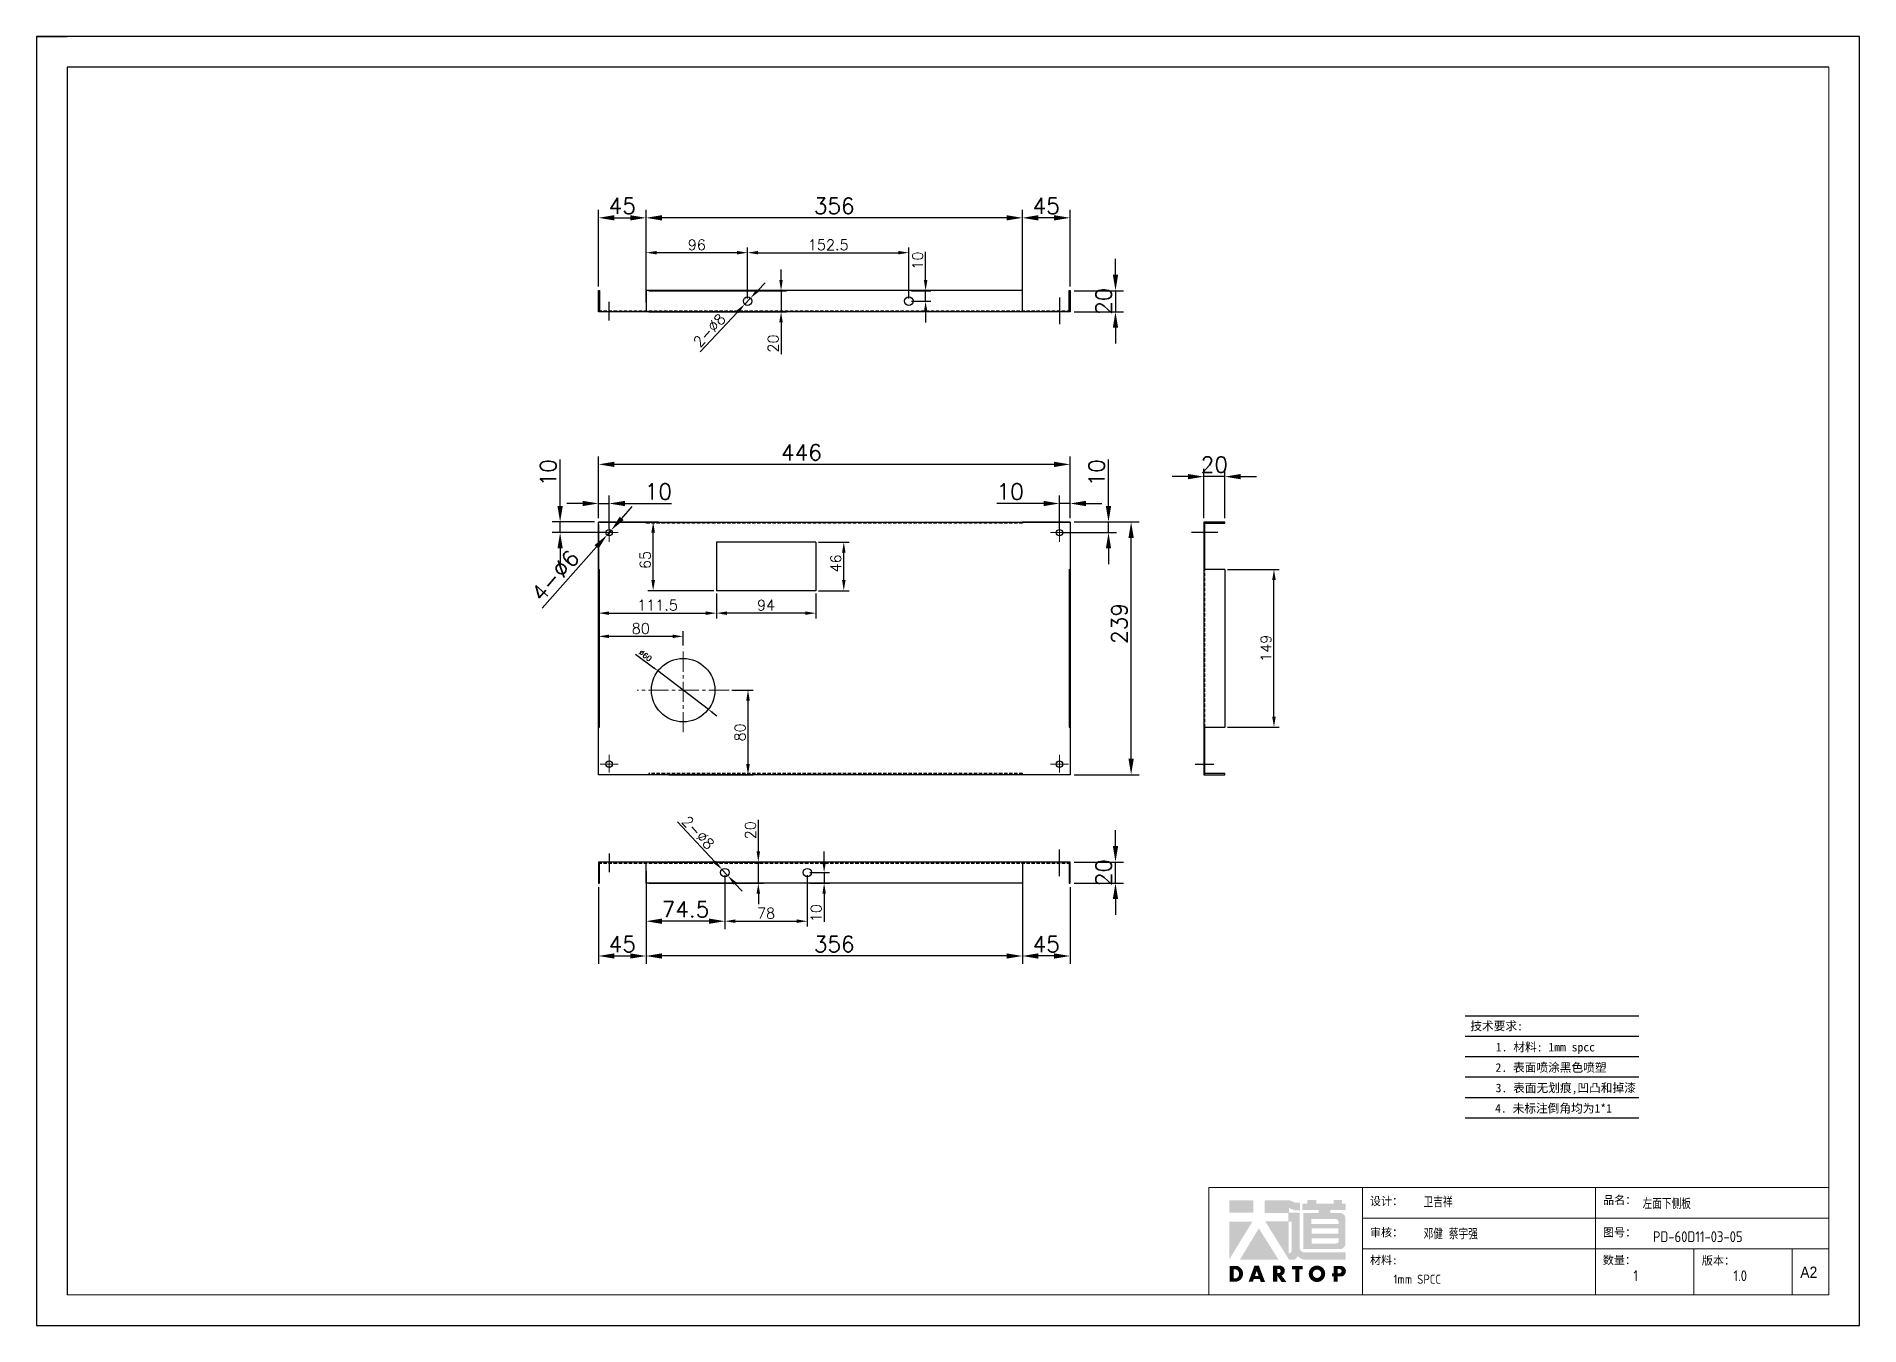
# Model space of a CAD drawing. Header units: millimetres. Extents: x -30327 to 34858, y 4015 to 75103.
# Drawn here: x 2181 to 3905, y 45675 to 46895 of the extents above; entities that cross this region are included whole.
import ezdxf
from ezdxf.enums import TextEntityAlignment as Align

# ---------------------------------------------------------------- set-up
doc = ezdxf.new("R2010")
doc.units = ezdxf.units.MM
doc.linetypes.add('CENTER2', pattern=[28.575, 19.05, -3.175, 3.175, -3.175])
doc.linetypes.add('HIDDEN2', pattern=[4.7625, 3.175, -1.5875])
for name, color, linetype, lineweight in [('A-TITLEBLOCK', 7, 'Continuous', 18), ('cen', 1, 'CENTER2', 9), ('dim', 2, 'Continuous', 9)]:
    doc.layers.add(name, color=color, linetype=linetype, lineweight=lineweight)
doc.layers.add('hidden', color=3, linetype='HIDDEN2')
doc.layers.add('print', color=30, linetype='Continuous')
doc.styles.add('GB', font='GBENOR.SHX', dxfattribs={"bigfont": 'gbcbig.shx'})
doc.styles.add('HZ', font='')
doc.styles.add('SLDTEXTSTYLE0', font='simfang.ttf', dxfattribs={"bigfont": 'bigfont'})
doc.styles.add('SLDTEXTSTYLE1', font='Gothic.ttf', dxfattribs={"width": 0.913})
doc.styles.get("Standard").update_dxf_attribs({"font": 'txt', "bigfont": 'gbcbig.shx'})
doc.styles.get('HZ').set_extended_font_data('SimSun')
doc.dimstyles.new('1-4', dxfattribs={"dimscale": 4, "dimtxt": 2.5, "dimasz": 2.5, "dimexe": 1.25, "dimexo": 0.625, "dimtad": 1, "dimdsep": 46, "dimtxsty": 'Standard', "dimcen": 2.5, "dimadec": 0, "dimazin": 0, "dimtfac": 1, "dimtmove": 0, "dimatfit": 3, "dimfxl": 0, "dimarcsym": 0})
doc.dimstyles.new('1-6', dxfattribs={"dimscale": 6, "dimtxt": 2.5, "dimasz": 2.5, "dimexe": 1.25, "dimexo": 0.625, "dimtad": 1, "dimdsep": 46, "dimtxsty": 'Standard', "dimcen": 2.5, "dimadec": 0, "dimazin": 0, "dimtfac": 1, "dimtmove": 0, "dimatfit": 3, "dimfxl": 0, "dimarcsym": 0})
doc.dimstyles.new('small', dxfattribs={"dimtxt": 5, "dimasz": 5, "dimexe": 1.25, "dimexo": 1, "dimgap": 2, "dimtad": 1, "dimtxsty": 'Standard', "dimcen": 2.5, "dimadec": 0, "dimazin": 0, "dimtfac": 1, "dimtmove": 0, "dimatfit": 3, "dimfxl": 0, "dimarcsym": 0})

msp = doc.modelspace()

# ---------------------------------------------------------------- texts
at = {"style": 'HZ'}
for s, height, p in [('技术要求:', 8.10962, (3562.1173, 45958.5921)), ('1. 材料: 1mm spcc ', 8.109624, (3611.0168, 45938.6164)), ('    2. 表面喷涂黑色喷塑  ', 8.109624, (3608.0437, 45919.3078)), ('3. 表面无划痕,凹凸和掉漆', 8.109624, (3627.5146, 45899.9992)), ('4. 未标注倒角均为1*1', 8.109624, (3615.9348, 45880.6905))]:
    msp.add_text(s, height=height, dxfattribs=at).set_placement(p, align=Align.MIDDLE_CENTER)

# ---------------------------------------------------------------- blocks, each defined once
blk = doc.blocks.new('*D1374')
at = {"layer": 'Defpoints', "color": 0}
for p in [(2712.6, 46435.3), (2824.1, 46370.3), (2824.1, 46349.1)]:
    blk.add_point(p, dxfattribs=at)
at = {"layer": 'dim', "color": 0, "lineweight": -2}
for p, q in [((2712.6, 46432.8), (2712.6, 46344.1)), ((2824.1, 46367.8), (2824.1, 46344.1)), ((2722.6, 46349.1), (2814.1, 46349.1))]:
    blk.add_line(p, q, dxfattribs=at)
at = {"layer": 'dim', "color": 0}
for points in [[(2722.6, 46350.7), (2722.6, 46347.4), (2712.6, 46349.1)], [(2814.1, 46350.7), (2814.1, 46347.4), (2824.1, 46349.1)]]:
    blk.add_solid(points, dxfattribs=at)
at = {"layer": 'dim', "color": 0, "lineweight": 9, "insert": (2768.4, 46356.6), "char_height": 10, "attachment_point": 5}
blk.add_mtext('111.5', dxfattribs=at)
blk = doc.blocks.new('*D1375')
at = {"layer": 'Defpoints', "color": 0}
for p in [(2918.1, 46416.3), (2944.6, 46416.3), (2918.1, 46370.3)]:
    blk.add_point(p, dxfattribs=at)
at = {"layer": 'dim', "color": 0, "lineweight": -2}
for p, q in [((2920.6, 46416.3), (2949.6, 46416.3)), ((2944.6, 46380.3), (2944.6, 46406.3)), ((2920.6, 46370.3), (2949.6, 46370.3))]:
    blk.add_line(p, q, dxfattribs=at)
at = {"layer": 'dim', "color": 0}
for points in [[(2943, 46406.3), (2946.3, 46406.3), (2944.6, 46416.3)], [(2943, 46380.3), (2946.3, 46380.3), (2944.6, 46370.3)]]:
    blk.add_solid(points, dxfattribs=at)
at = {"layer": 'dim', "color": 0, "lineweight": 9, "insert": (2937.1, 46396.1), "char_height": 10, "attachment_point": 5, "rotation": 90}
blk.add_mtext('46', dxfattribs=at)
blk = doc.blocks.new('*D1376')
at = {"layer": 'Defpoints', "color": 0}
for p in [(2824.1, 46370.3), (2918.1, 46370.3), (2824.1, 46349.1)]:
    blk.add_point(p, dxfattribs=at)
at = {"layer": 'dim', "color": 0, "lineweight": -2}
for p, q in [((2824.1, 46367.8), (2824.1, 46344.1)), ((2918.1, 46367.8), (2918.1, 46344.1)), ((2908.1, 46349.1), (2834.1, 46349.1))]:
    blk.add_line(p, q, dxfattribs=at)
at = {"layer": 'dim', "color": 0}
for points in [[(2834.1, 46350.7), (2834.1, 46347.4), (2824.1, 46349.1)], [(2908.1, 46350.7), (2908.1, 46347.4), (2918.1, 46349.1)]]:
    blk.add_solid(points, dxfattribs=at)
at = {"layer": 'dim', "color": 0, "lineweight": 9, "insert": (2871.1, 46356.6), "char_height": 10, "attachment_point": 5}
blk.add_mtext('94', dxfattribs=at)
blk = doc.blocks.new('*D1377')
at = {"layer": 'Defpoints', "color": 0}
for p in [(2710.1, 46435.3), (2764.3, 46435.3), (2824.1, 46370.3)]:
    blk.add_point(p, dxfattribs=at)
at = {"layer": 'dim', "color": 0, "lineweight": -2}
for p, q in [((2712.6, 46435.3), (2769.3, 46435.3)), ((2764.3, 46380.3), (2764.3, 46425.3)), ((2821.6, 46370.3), (2759.3, 46370.3))]:
    blk.add_line(p, q, dxfattribs=at)
at = {"layer": 'dim', "color": 0}
for points in [[(2762.6, 46425.3), (2766, 46425.3), (2764.3, 46435.3)], [(2762.6, 46380.3), (2766, 46380.3), (2764.3, 46370.3)]]:
    blk.add_solid(points, dxfattribs=at)
at = {"layer": 'dim', "color": 0, "lineweight": 9, "insert": (2756.8, 46399.3), "char_height": 10, "attachment_point": 5, "rotation": 90}
blk.add_mtext('65', dxfattribs=at)
blk = doc.blocks.new('*D1378')
at = {"layer": 'Defpoints', "color": 0}
for p in [(2768.8, 46294.4), (2816.5, 46258.1)]:
    blk.add_point(p, dxfattribs=at)
at = {"layer": 'dim', "color": 0, "lineweight": -2}
for p, q in [((2747.7, 46310.4), (2764.8, 46297.4)), ((2816.5, 46258.1), (2768.8, 46294.4)), ((2820.5, 46255.1), (2824.5, 46252.1))]:
    blk.add_line(p, q, dxfattribs=at)
at = {"layer": 'dim', "color": 0}
for points in [[(2765.3, 46298.1), (2764.3, 46296.8), (2768.8, 46294.4)], [(2821, 46255.7), (2820, 46254.4), (2816.5, 46258.1)]]:
    blk.add_solid(points, dxfattribs=at)
at = {"layer": 'dim', "color": 0, "lineweight": 9, "insert": (2756.9, 46309), "char_height": 5, "attachment_point": 5, "rotation": 322.7713}
blk.add_mtext('∅60', dxfattribs=at)
blk = doc.blocks.new('*D1379')
at = {"layer": 'Defpoints', "color": 0}
for p in [(2712.6, 46327.1), (2792.6, 46316), (2712.6, 46196.3)]:
    blk.add_point(p, dxfattribs=at)
at = {"layer": 'dim', "color": 0, "lineweight": -2}
for p, q in [((2712.6, 46198.8), (2712.6, 46332.1)), ((2782.6, 46327.1), (2722.6, 46327.1)), ((2792.6, 46318.5), (2792.6, 46332.1))]:
    blk.add_line(p, q, dxfattribs=at)
at = {"layer": 'dim', "color": 0}
for points in [[(2722.6, 46328.8), (2722.6, 46325.5), (2712.6, 46327.1)], [(2782.6, 46328.8), (2782.6, 46325.5), (2792.6, 46327.1)]]:
    blk.add_solid(points, dxfattribs=at)
at = {"layer": 'dim', "color": 0, "lineweight": 9, "insert": (2752.6, 46334.6), "char_height": 10, "attachment_point": 5}
blk.add_mtext('80', dxfattribs=at)
blk = doc.blocks.new('*D1380')
at = {"layer": 'Defpoints', "color": 0}
for p in [(2836.1, 46276.3), (2776.7, 46196.3), (2854, 46196.3)]:
    blk.add_point(p, dxfattribs=at)
at = {"layer": 'dim', "color": 0, "lineweight": -2}
for p, q in [((2838.6, 46276.3), (2859, 46276.3)), ((2854, 46266.3), (2854, 46206.3)), ((2779.2, 46196.3), (2859, 46196.3))]:
    blk.add_line(p, q, dxfattribs=at)
at = {"layer": 'dim', "color": 0}
for points in [[(2852.3, 46266.3), (2855.7, 46266.3), (2854, 46276.3)], [(2852.3, 46206.3), (2855.7, 46206.3), (2854, 46196.3)]]:
    blk.add_solid(points, dxfattribs=at)
at = {"layer": 'dim', "color": 0, "lineweight": 9, "insert": (2846.5, 46236.3), "char_height": 10, "attachment_point": 5, "rotation": 90}
blk.add_mtext('80', dxfattribs=at)
blk = doc.blocks.new('*D1381')
at = {"layer": 'Defpoints', "color": 0}
for p in [(2720.7, 46423), (2724.6, 46427.5)]:
    blk.add_point(p, dxfattribs=at)
at = {"layer": 'dim', "color": 0, "lineweight": -2}
for p, q in [((2734.6, 46438.7), (2744.5, 46450)), ((2724.6, 46427.5), (2720.7, 46423)), ((2659.4, 46353.7), (2710.7, 46411.8))]:
    blk.add_line(p, q, dxfattribs=at)
at = {"layer": 'dim', "color": 0}
for points in [[(2732.7, 46440.4), (2736.4, 46437.1), (2724.6, 46427.5)], [(2708.8, 46413.4), (2712.6, 46410.1), (2720.7, 46423)]]:
    blk.add_solid(points, dxfattribs=at)
at = {"layer": 'dim', "color": 0, "lineweight": 9, "insert": (2671.7, 46384.6), "char_height": 15, "attachment_point": 5, "rotation": 48.5235}
blk.add_mtext('4-%%C6', dxfattribs=at)
blk = doc.blocks.new('*D1382')
at = {"layer": 'Defpoints', "color": 0}
for p in [(3158.6, 46435.3), (3216.4, 46435.3), (3158.6, 46196.3)]:
    blk.add_point(p, dxfattribs=at)
at = {"layer": 'dim', "color": 0, "lineweight": -2}
for p, q in [((3162.4, 46435.3), (3223.9, 46435.3)), ((3216.4, 46211.3), (3216.4, 46420.3)), ((3162.4, 46196.3), (3223.9, 46196.3))]:
    blk.add_line(p, q, dxfattribs=at)
at = {"layer": 'dim', "color": 0}
for points in [[(3213.9, 46420.3), (3218.9, 46420.3), (3216.4, 46435.3)], [(3213.9, 46211.3), (3218.9, 46211.3), (3216.4, 46196.3)]]:
    blk.add_solid(points, dxfattribs=at)
at = {"layer": 'dim', "color": 0, "lineweight": 9, "insert": (3205.2, 46339.3), "char_height": 15, "attachment_point": 5, "rotation": 90}
blk.add_mtext('239', dxfattribs=at)
blk = doc.blocks.new('*D1383')
at = {"layer": 'Defpoints', "color": 0}
for p in [(2712.6, 46489.8), (2712.6, 46435.3), (3158.6, 46435.3)]:
    blk.add_point(p, dxfattribs=at)
at = {"layer": 'dim', "color": 0, "lineweight": -2}
for p, q in [((2712.6, 46439), (2712.6, 46497.3)), ((3158.6, 46439), (3158.6, 46497.3)), ((3143.6, 46489.8), (2727.6, 46489.8))]:
    blk.add_line(p, q, dxfattribs=at)
at = {"layer": 'dim', "color": 0}
for points in [[(2727.6, 46492.3), (2727.6, 46487.3), (2712.6, 46489.8)], [(3143.6, 46492.3), (3143.6, 46487.3), (3158.6, 46489.8)]]:
    blk.add_solid(points, dxfattribs=at)
at = {"layer": 'dim', "color": 0, "lineweight": 9, "insert": (2904.6, 46501.1), "char_height": 15, "attachment_point": 5}
blk.add_mtext('446', dxfattribs=at)
blk = doc.blocks.new('*D1384')
at = {"layer": 'Defpoints', "color": 0}
for p in [(2676.3, 46435.3), (2712.6, 46435.3), (2722.6, 46425.3)]:
    blk.add_point(p, dxfattribs=at)
at = {"layer": 'dim', "color": 0, "lineweight": -2}
for p, q in [((2676.3, 46450.3), (2676.3, 46494.4)), ((2708.9, 46435.3), (2668.8, 46435.3)), ((2718.9, 46425.3), (2668.8, 46425.3)), ((2676.3, 46425.3), (2676.3, 46435.3)), ((2676.3, 46410.3), (2676.3, 46395.3))]:
    blk.add_line(p, q, dxfattribs=at)
at = {"layer": 'dim', "color": 0}
for points in [[(2673.8, 46450.3), (2678.8, 46450.3), (2676.3, 46435.3)], [(2673.8, 46410.3), (2678.8, 46410.3), (2676.3, 46425.3)]]:
    blk.add_solid(points, dxfattribs=at)
at = {"layer": 'dim', "color": 0, "lineweight": 9, "insert": (2665, 46481.9), "char_height": 15, "attachment_point": 5, "rotation": 90}
blk.add_mtext('10', dxfattribs=at)
blk = doc.blocks.new('*D1385')
at = {"layer": 'Defpoints', "color": 0}
for p in [(2712.6, 46452.8), (2712.6, 46435.3), (2722.6, 46425.3)]:
    blk.add_point(p, dxfattribs=at)
at = {"layer": 'dim', "color": 0, "lineweight": -2}
for p, q in [((2712.6, 46439), (2712.6, 46460.3)), ((2722.6, 46429), (2722.6, 46460.3)), ((2697.6, 46452.8), (2682.6, 46452.8)), ((2712.6, 46452.8), (2722.6, 46452.8)), ((2737.6, 46452.8), (2781.8, 46452.8))]:
    blk.add_line(p, q, dxfattribs=at)
at = {"layer": 'dim', "color": 0}
for points in [[(2697.6, 46455.3), (2697.6, 46450.3), (2712.6, 46452.8)], [(2737.6, 46455.3), (2737.6, 46450.3), (2722.6, 46452.8)]]:
    blk.add_solid(points, dxfattribs=at)
at = {"layer": 'dim', "color": 0, "lineweight": 9, "insert": (2769.3, 46464.1), "char_height": 15, "attachment_point": 5}
blk.add_mtext('10', dxfattribs=at)
blk = doc.blocks.new('*D1386')
at = {"layer": 'Defpoints', "color": 0}
for p in [(3148.6, 46425.3), (3158.6, 46435.3), (3195, 46435.3)]:
    blk.add_point(p, dxfattribs=at)
at = {"layer": 'dim', "color": 0, "lineweight": -2}
for p, q in [((3195, 46450.3), (3195, 46494.4)), ((3152.4, 46425.3), (3202.5, 46425.3)), ((3162.4, 46435.3), (3202.5, 46435.3)), ((3195, 46425.3), (3195, 46435.3)), ((3195, 46410.3), (3195, 46395.3))]:
    blk.add_line(p, q, dxfattribs=at)
at = {"layer": 'dim', "color": 0}
for points in [[(3192.5, 46450.3), (3197.5, 46450.3), (3195, 46435.3)], [(3192.5, 46410.3), (3197.5, 46410.3), (3195, 46425.3)]]:
    blk.add_solid(points, dxfattribs=at)
at = {"layer": 'dim', "color": 0, "lineweight": 9, "insert": (3183.8, 46481.9), "char_height": 15, "attachment_point": 5, "rotation": 90}
blk.add_mtext('10', dxfattribs=at)
blk = doc.blocks.new('*D1387')
at = {"layer": 'Defpoints', "color": 0}
for p in [(3158.6, 46452.8), (3148.6, 46425.3), (3158.6, 46435.3)]:
    blk.add_point(p, dxfattribs=at)
at = {"layer": 'dim', "color": 0, "lineweight": -2}
for p, q in [((3148.6, 46429), (3148.6, 46460.3)), ((3158.6, 46439), (3158.6, 46460.3)), ((3133.6, 46452.8), (3089.5, 46452.8)), ((3158.6, 46452.8), (3148.6, 46452.8)), ((3173.6, 46452.8), (3188.6, 46452.8))]:
    blk.add_line(p, q, dxfattribs=at)
at = {"layer": 'dim', "color": 0}
for points in [[(3133.6, 46455.3), (3133.6, 46450.3), (3148.6, 46452.8)], [(3173.6, 46455.3), (3173.6, 46450.3), (3158.6, 46452.8)]]:
    blk.add_solid(points, dxfattribs=at)
at = {"layer": 'dim', "color": 0, "lineweight": 9, "insert": (3102, 46464.1), "char_height": 15, "attachment_point": 5}
blk.add_mtext('10', dxfattribs=at)
blk = doc.blocks.new('*D1395')
at = {"layer": 'Defpoints', "color": 0}
for p in [(3158.6, 46113.7), (3201.6, 46113.7), (3158.6, 46093.7)]:
    blk.add_point(p, dxfattribs=at)
at = {"layer": 'dim', "color": 0, "lineweight": -2}
for p, q in [((3201.6, 46128.7), (3201.6, 46143.7)), ((3162.4, 46113.7), (3209.1, 46113.7)), ((3201.6, 46093.7), (3201.6, 46113.7)), ((3162.4, 46093.7), (3209.1, 46093.7)), ((3201.6, 46078.7), (3201.6, 46063.7))]:
    blk.add_line(p, q, dxfattribs=at)
at = {"layer": 'dim', "color": 0}
for points in [[(3199.1, 46128.7), (3204.1, 46128.7), (3201.6, 46113.7)], [(3199.1, 46078.7), (3204.1, 46078.7), (3201.6, 46093.7)]]:
    blk.add_solid(points, dxfattribs=at)
at = {"layer": 'dim', "color": 0, "lineweight": 9, "insert": (3190.4, 46103.7), "char_height": 15, "attachment_point": 5, "rotation": 90}
blk.add_mtext('20', dxfattribs=at)
blk = doc.blocks.new('*D1388')
at = {"layer": 'Defpoints', "color": 0}
for p in [(3113.6, 46108.7), (3158.6, 46093.7), (3113.6, 46024.8)]:
    blk.add_point(p, dxfattribs=at)
at = {"layer": 'dim', "color": 0, "lineweight": -2}
for p, q in [((3113.6, 46104.9), (3113.6, 46017.3)), ((3158.6, 46089.9), (3158.6, 46017.3)), ((3143.6, 46024.8), (3128.6, 46024.8))]:
    blk.add_line(p, q, dxfattribs=at)
at = {"layer": 'dim', "color": 0}
for points in [[(3128.6, 46027.3), (3128.6, 46022.3), (3113.6, 46024.8)], [(3143.6, 46027.3), (3143.6, 46022.3), (3158.6, 46024.8)]]:
    blk.add_solid(points, dxfattribs=at)
at = {"layer": 'dim', "color": 0, "lineweight": 9, "insert": (3136.1, 46036), "char_height": 15, "attachment_point": 5}
blk.add_mtext('45', dxfattribs=at)
blk = doc.blocks.new('*D1396')
at = {"layer": 'Defpoints', "color": 0}
for p in [(2757.6, 46108.7), (3113.6, 46108.7), (2757.6, 46024.8)]:
    blk.add_point(p, dxfattribs=at)
at = {"layer": 'dim', "color": 0, "lineweight": -2}
for p, q in [((2757.6, 46104.9), (2757.6, 46017.3)), ((3113.6, 46104.9), (3113.6, 46017.3)), ((3098.6, 46024.8), (2772.6, 46024.8))]:
    blk.add_line(p, q, dxfattribs=at)
at = {"layer": 'dim', "color": 0}
for points in [[(2772.6, 46027.3), (2772.6, 46022.3), (2757.6, 46024.8)], [(3098.6, 46027.3), (3098.6, 46022.3), (3113.6, 46024.8)]]:
    blk.add_solid(points, dxfattribs=at)
at = {"layer": 'dim', "color": 0, "lineweight": 9, "insert": (2935.6, 46036), "char_height": 15, "attachment_point": 5}
blk.add_mtext('356', dxfattribs=at)
blk = doc.blocks.new('*D1397')
at = {"layer": 'Defpoints', "color": 0}
for p in [(2712.6, 46093.7), (2757.6, 46108.7), (2757.6, 46024.8)]:
    blk.add_point(p, dxfattribs=at)
at = {"layer": 'dim', "color": 0, "lineweight": -2}
for p, q in [((2757.6, 46104.9), (2757.6, 46017.3)), ((2712.6, 46089.9), (2712.6, 46017.3)), ((2727.6, 46024.8), (2742.6, 46024.8))]:
    blk.add_line(p, q, dxfattribs=at)
at = {"layer": 'dim', "color": 0}
for points in [[(2727.6, 46027.3), (2727.6, 46022.3), (2712.6, 46024.8)], [(2742.6, 46027.3), (2742.6, 46022.3), (2757.6, 46024.8)]]:
    blk.add_solid(points, dxfattribs=at)
at = {"layer": 'dim', "color": 0, "lineweight": 9, "insert": (2735.1, 46036), "char_height": 15, "attachment_point": 5}
blk.add_mtext('45', dxfattribs=at)
blk = doc.blocks.new('*D1398')
at = {"layer": 'Defpoints', "color": 0}
for p in [(3285.1, 46478.2), (3285.1, 46435.3), (3305.1, 46435.3)]:
    blk.add_point(p, dxfattribs=at)
at = {"layer": 'dim', "color": 0, "lineweight": -2}
for p, q in [((3270.1, 46478.2), (3255.1, 46478.2)), ((3285.1, 46439), (3285.1, 46485.7)), ((3305.1, 46478.2), (3285.1, 46478.2)), ((3305.1, 46439), (3305.1, 46485.7)), ((3320.1, 46478.2), (3335.1, 46478.2))]:
    blk.add_line(p, q, dxfattribs=at)
at = {"layer": 'dim', "color": 0}
for points in [[(3270.1, 46480.7), (3270.1, 46475.7), (3285.1, 46478.2)], [(3320.1, 46480.7), (3320.1, 46475.7), (3305.1, 46478.2)]]:
    blk.add_solid(points, dxfattribs=at)
at = {"layer": 'dim', "color": 0, "lineweight": 9, "insert": (3295.1, 46489.5), "char_height": 15, "attachment_point": 5}
blk.add_mtext('20', dxfattribs=at)
blk = doc.blocks.new('*D1389')
at = {"layer": 'Defpoints', "color": 0}
for p in [(3305.1, 46390.3), (3351.5, 46390.3), (3305.1, 46241.3)]:
    blk.add_point(p, dxfattribs=at)
at = {"layer": 'dim', "color": 0, "lineweight": -2}
for p, q in [((3307.6, 46390.3), (3356.5, 46390.3)), ((3351.5, 46251.3), (3351.5, 46380.3)), ((3307.6, 46241.3), (3356.5, 46241.3))]:
    blk.add_line(p, q, dxfattribs=at)
at = {"layer": 'dim', "color": 0}
for points in [[(3349.8, 46380.3), (3353.2, 46380.3), (3351.5, 46390.3)], [(3349.8, 46251.3), (3353.2, 46251.3), (3351.5, 46241.3)]]:
    blk.add_solid(points, dxfattribs=at)
at = {"layer": 'dim', "color": 0, "insert": (3344, 46315.8), "char_height": 10, "attachment_point": 5, "rotation": 90}
blk.add_mtext('149', dxfattribs=at)
blk = doc.blocks.new('*D1390')
at = {"layer": 'Defpoints', "color": 0}
for p in [(2757.6, 46113.7), (2863.8, 46113.7), (2757.6, 46093.7)]:
    blk.add_point(p, dxfattribs=at)
at = {"layer": 'dim', "color": 0, "lineweight": -2}
for p, q in [((2863.8, 46123.7), (2863.8, 46153.7)), ((2760.1, 46113.7), (2868.8, 46113.7)), ((2863.8, 46093.7), (2863.8, 46113.7)), ((2760.1, 46093.7), (2868.8, 46093.7)), ((2863.8, 46083.7), (2863.8, 46073.7))]:
    blk.add_line(p, q, dxfattribs=at)
at = {"layer": 'dim', "color": 0}
for points in [[(2862.1, 46123.7), (2865.4, 46123.7), (2863.8, 46113.7)], [(2862.1, 46083.7), (2865.4, 46083.7), (2863.8, 46093.7)]]:
    blk.add_solid(points, dxfattribs=at)
at = {"layer": 'dim', "color": 0, "insert": (2856.3, 46143.7), "char_height": 10, "attachment_point": 5, "rotation": 90}
blk.add_mtext('20', dxfattribs=at)
blk = doc.blocks.new('*D1391')
at = {"layer": 'Defpoints', "color": 0}
for p in [(2832.1, 46103.7), (2910.1, 46103.7), (2910.1, 46057.7)]:
    blk.add_point(p, dxfattribs=at)
at = {"layer": 'dim', "color": 0, "lineweight": -2}
for p, q in [((2832.1, 46101.2), (2832.1, 46052.7)), ((2910.1, 46101.2), (2910.1, 46052.7)), ((2842.1, 46057.7), (2900.1, 46057.7))]:
    blk.add_line(p, q, dxfattribs=at)
at = {"layer": 'dim', "color": 0}
for points in [[(2842.1, 46059.4), (2842.1, 46056.1), (2832.1, 46057.7)], [(2900.1, 46059.4), (2900.1, 46056.1), (2910.1, 46057.7)]]:
    blk.add_solid(points, dxfattribs=at)
at = {"layer": 'dim', "color": 0, "insert": (2871.1, 46065.2), "char_height": 10, "attachment_point": 5}
blk.add_mtext('78', dxfattribs=at)
blk = doc.blocks.new('*D1392')
at = {"layer": 'Defpoints', "color": 0}
for p in [(2910.1, 46103.7), (2910.1, 46093.7), (2926, 46093.7)]:
    blk.add_point(p, dxfattribs=at)
at = {"layer": 'dim', "color": 0, "lineweight": -2}
for p, q in [((2926, 46113.7), (2926, 46123.7)), ((2912.6, 46103.7), (2931, 46103.7)), ((2912.6, 46093.7), (2931, 46093.7)), ((2926, 46103.7), (2926, 46093.7)), ((2926, 46083.7), (2926, 46057))]:
    blk.add_line(p, q, dxfattribs=at)
at = {"layer": 'dim', "color": 0}
for points in [[(2924.4, 46113.7), (2927.7, 46113.7), (2926, 46103.7)], [(2924.4, 46083.7), (2927.7, 46083.7), (2926, 46093.7)]]:
    blk.add_solid(points, dxfattribs=at)
at = {"layer": 'dim', "color": 0, "insert": (2918.5, 46065.3), "char_height": 10, "attachment_point": 5, "rotation": 90}
blk.add_mtext('10', dxfattribs=at)
blk = doc.blocks.new('*D1393')
at = {"layer": 'Defpoints', "color": 0}
for p in [(2829.4, 46106.6), (2834.9, 46100.7)]:
    blk.add_point(p, dxfattribs=at)
at = {"layer": 'dim', "color": 0, "lineweight": -2}
for p, q in [((2787.2, 46151.6), (2822.6, 46113.9)), ((2834.9, 46100.7), (2829.4, 46106.6)), ((2841.7, 46093.4), (2848.6, 46086.1))]:
    blk.add_line(p, q, dxfattribs=at)
at = {"layer": 'dim', "color": 0}
for points in [[(2823.8, 46115), (2821.3, 46112.7), (2829.4, 46106.6)], [(2842.9, 46094.6), (2840.5, 46092.3), (2834.9, 46100.7)]]:
    blk.add_solid(points, dxfattribs=at)
at = {"layer": 'dim', "color": 0, "insert": (2806.9, 46141.5), "char_height": 10, "attachment_point": 5, "rotation": 313.158}
blk.add_mtext('2-∅8', dxfattribs=at)
blk = doc.blocks.new('*D1394')
at = {"layer": 'Defpoints', "color": 0}
for p in [(2757.6, 46093.7), (2832.1, 46103.7), (2757.6, 46057.7)]:
    blk.add_point(p, dxfattribs=at)
at = {"layer": 'dim', "color": 0, "lineweight": -2}
for p, q in [((2832.1, 46099.9), (2832.1, 46050.2)), ((2757.6, 46089.9), (2757.6, 46050.2)), ((2817.1, 46057.7), (2772.6, 46057.7))]:
    blk.add_line(p, q, dxfattribs=at)
at = {"layer": 'dim', "color": 0}
for points in [[(2772.6, 46060.2), (2772.6, 46055.2), (2757.6, 46057.7)], [(2817.1, 46060.2), (2817.1, 46055.2), (2832.1, 46057.7)]]:
    blk.add_solid(points, dxfattribs=at)
at = {"layer": 'dim', "color": 0, "insert": (2794.9, 46069), "char_height": 15, "attachment_point": 5}
blk.add_mtext('74.5', dxfattribs=at)
blk = doc.blocks.new('Dartop Logo')
at = {"true_color": 0xc40018}
h = blk.add_hatch(color=12, dxfattribs=at)
h.set_gradient(color1=(196, 0, 24), color2=(196, 0, 24), tint=1)
h.paths.add_polyline_path([(30.39, -3.87), (33.08, -5.04), (35.99, -5.04), (35.99, -1.19), (33.59, -1.19), (30.46, 0.05), (17.94, 0.05), (17.94, -6.46), (30.12, -6.46), (30.12, -6.59), (30.12, -10.75), (18.31, -10.75), (30.46, -30.31), (32.87, -30.31, 0.279375), (34.63, -28.6), (34.63, -28.51), (34.84, -28.51, 0.143145), (38.15, -30.2), (59.27, -30.2), (59.27, -26.49), (38.06, -26.49, -0.414214), (35.75, -24.18), (35.75, -6.26), (30.39, -6.26)])
h.paths.add_polyline_path([(30.25, -10.84), (31.8, -10.84), (31.8, -26.02, -0.088936), (30.9, -26.94), (30.24, -26.94)], flags=16)
h = blk.add_hatch(color=12, dxfattribs=at)
h.set_gradient(color1=(196, 0, 24), color2=(196, 0, 24), tint=1)
h.paths.add_polyline_path([(59.24, -1.73), (57.36, -1.73), (57.36, 0.06), (53.06, 0.06), (53.06, -1.64), (44.29, -1.64), (44.29, 0.15), (39.7, 0.15), (39.7, -1.67), (37.16, -1.67), (37.16, -4.97), (45.54, -4.97), (45.54, -6.42), (37.73, -6.42), (37.73, -24.88), (56.26, -24.88, 0.414214), (59.15, -21.99), (59.15, -9.35, 0.414214), (56.26, -6.46), (51.36, -6.46), (51.36, -5.03), (59.24, -5.03)])
h.paths.add_polyline_path([(54.21, -9.59, -0.414214), (55.66, -11.04), (55.66, -12.1), (41.79, -12.1), (41.79, -9.59)], flags=16)
h.paths.add_polyline_path([(55.57, -14.33), (55.57, -17.01), (41.88, -17.01), (41.88, -14.33)], flags=16)
h.paths.add_polyline_path([(55.75, -19.43), (55.75, -20.57, -0.414214), (54.3, -22.02), (41.88, -22.02), (41.88, -19.43)], flags=16)
h = blk.add_hatch(color=12, dxfattribs=at)
h.set_gradient(color1=(196, 0, 24), color2=(196, 0, 24), tint=1)
h.paths.add_polyline_path([(12.18, 0), (0, 0), (0, -6.37), (12.18, -6.37)])
h = blk.add_hatch(color=12, dxfattribs=at)
h.set_gradient(color1=(196, 0, 24), color2=(196, 0, 24), tint=1)
h.paths.add_polyline_path([(11.79, -10.83), (0.03, -10.83), (0.03, -30.03)])
h = blk.add_hatch(color=12, dxfattribs=at)
h.set_gradient(color1=(196, 0, 24), color2=(196, 0, 24), tint=1)
h.paths.add_polyline_path([(15.05, -14.31), (5.44, -30.15), (25.01, -30.15)])
at = {"true_color": 0x646464}
h = blk.add_hatch(color=251, dxfattribs=at)
h.set_gradient(color1=(100, 100, 100), color2=(100, 100, 100), tint=1)
h.paths.add_polyline_path([(4.15, -33.43), (0.11, -33.43), (0.11, -41.5), (3.51, -41.5, 0.793016)])
h.paths.add_polyline_path([(3.57, -39.73), (2.16, -39.73), (2.16, -35.19), (3.42, -35.19, -0.671361)], flags=16)
h = blk.add_hatch(color=251, dxfattribs=at)
h.set_gradient(color1=(100, 100, 100), color2=(100, 100, 100), tint=1)
h.paths.add_polyline_path([(15.08, -33.36), (12.78, -33.36), (9.82, -41.51), (12, -41.51), (12.51, -40.06), (15.46, -40.06), (15.99, -41.52), (18.19, -41.52)])
h.paths.add_polyline_path([(14.9, -38.51), (13.07, -38.51), (13.97, -35.95)], flags=16)
h = blk.add_hatch(color=251, dxfattribs=at)
h.set_gradient(color1=(100, 100, 100), color2=(100, 100, 100), tint=1)
h.paths.add_polyline_path([(26.27, -33.36), (22.3, -33.36), (22.3, -41.51), (24.4, -41.51), (24.4, -38.28), (26.55, -41.54), (29.09, -41.54), (26.61, -38.3, 0.744055)])
h.paths.add_polyline_path([(24.38, -37.08), (24.38, -34.94), (25.32, -34.94, -0.796809), (25.3, -37.08)], flags=16)
h = blk.add_hatch(color=251, dxfattribs=at)
h.set_gradient(color1=(100, 100, 100), color2=(100, 100, 100), tint=1)
h.paths.add_polyline_path([(37.44, -33.4), (31.88, -33.4), (31.88, -35.16), (33.61, -35.16), (33.61, -41.52), (35.69, -41.52), (35.69, -35.16), (37.44, -35.16)])
h = blk.add_hatch(color=251, dxfattribs=at)
h.set_gradient(color1=(100, 100, 100), color2=(100, 100, 100), tint=1)
h.paths.add_polyline_path([(40.46, -37.41, 1), (48.83, -37.41, 1)])
h.paths.add_polyline_path([(46.8, -37.41, -1), (42.5, -37.41, -1)], flags=16)
h = blk.add_hatch(color=251, dxfattribs=at)
h.set_gradient(color1=(100, 100, 100), color2=(100, 100, 100), tint=1)
h.paths.add_polyline_path([(56.85, -33.38), (56.73, -33.38), (53.19, -33.38), (53.19, -37.19), (52.26, -37.19), (52.26, -38.73), (53.18, -38.73), (53.18, -41.5), (55.24, -41.5), (55.24, -38.72), (57.51, -38.72, 0.812304)])
h.paths.add_polyline_path([(55.21, -37.18), (55.21, -35.05), (56.39, -35.05, -0.778213), (56.27, -37.18)], flags=16)
blk = doc.blocks.new('DT-A2-TITLE')
for p, q in [((594, 420), (0, 420)), ((0, 420), (0, 420)), ((0, 420), (0, 0)), ((0, 420), (10, 420)), ((594, 0), (594, 420)), ((10, 410), (10, 10)), ((584, 410), (10, 410))]:
    blk.add_line(p, q)
at = {"layer": 'A-TITLEBLOCK', "color": 7}
for p, q in [((584, 410), (584, 10)), ((594, 0), (594, 297)), ((382, 10), (382, 45)), ((584, 45), (382, 45)), ((432, 45), (432, 10)), ((508, 45), (508, 10)), ((584, 35), (432, 35)), ((432, 25), (584.08, 25)), ((540, 10), (540, 25)), ((572, 10), (572, 25)), ((10, 10), (584, 10)), ((0, 0), (594, 0))]:
    blk.add_line(p, q, dxfattribs=at)
at = {"layer": 'A-TITLEBLOCK', "xscale": 0.6400000000000001, "yscale": 0.6400000000000001, "zscale": 0.6400000000000001}
blk.add_blockref('Dartop Logo', (388.65, 40.81), dxfattribs=at)
at = {"style": 'GB'}
for tag, p, height in [('#设计', (451.96, 38.52), 3.5), ('#品名', (523.32, 37.95), 3.5), ('#审核', (451.99, 28.1), 3.5), ('#图号', (526.67, 27.2), 3.5), ('#数量', (520.33, 14.51), 3.5), ('#版本', (552.92, 14.47), 3.5), ('#材料说明', (442.15, 13.59), 3)]:
    blk.add_attdef(tag, p, '', height=height, dxfattribs=at)
at = {"layer": 'A-TITLEBLOCK', "color": 7, "attachment_point": 1}
for s, insert, char_height, style in [('设计：', (434.47, 41.87), 2.646, 'SLDTEXTSTYLE0'), ('品名：', (510.43, 42.19), 2.646, 'SLDTEXTSTYLE0'), ('审核：', (434.47, 31.64), 2.646, 'SLDTEXTSTYLE0'), ('图号：', (510.4, 31.66), 2.646, 'SLDTEXTSTYLE0'), ('材料:', (434.47, 22.62), 2.646, 'SLDTEXTSTYLE0'), ('数量：', (510.35, 22.64), 2.646, 'SLDTEXTSTYLE0'), ('版本：', (542.59, 22.48), 2.646, 'SLDTEXTSTYLE0'), ('A2', (574.7, 19.21), 3.704, 'SLDTEXTSTYLE1')]:
    blk.add_mtext(s, dxfattribs=dict(at, insert=insert, char_height=char_height, style=style))
blk = doc.blocks.new('*D1688')
at = {"layer": 'Defpoints', "color": 0}
for p in [(3158.6, 46654.1), (3158.6, 46634.1), (3201.6, 46634.1)]:
    blk.add_point(p, dxfattribs=at)
at = {"layer": 'dim', "color": 0, "lineweight": -2}
for p, q in [((3201.6, 46669.1), (3201.6, 46684.1)), ((3162.4, 46654.1), (3209.1, 46654.1)), ((3201.6, 46654.1), (3201.6, 46634.1)), ((3162.4, 46634.1), (3209.1, 46634.1)), ((3201.6, 46619.1), (3201.6, 46604.1))]:
    blk.add_line(p, q, dxfattribs=at)
at = {"layer": 'dim', "color": 0}
for points in [[(3199.1, 46669.1), (3204.1, 46669.1), (3201.6, 46654.1)], [(3199.1, 46619.1), (3204.1, 46619.1), (3201.6, 46634.1)]]:
    blk.add_solid(points, dxfattribs=at)
at = {"layer": 'dim', "color": 0, "lineweight": 9, "insert": (3190.4, 46644.1), "char_height": 15, "attachment_point": 5, "rotation": 90}
blk.add_mtext('20', dxfattribs=at)
blk = doc.blocks.new('*D1682')
at = {"layer": 'Defpoints', "color": 0}
for p in [(3113.6, 46723), (3158.6, 46654.1), (3113.6, 46639.1)]:
    blk.add_point(p, dxfattribs=at)
at = {"layer": 'dim', "color": 0, "lineweight": -2}
for p, q in [((3113.6, 46642.9), (3113.6, 46730.5)), ((3143.6, 46723), (3128.6, 46723)), ((3158.6, 46657.9), (3158.6, 46730.5))]:
    blk.add_line(p, q, dxfattribs=at)
at = {"layer": 'dim', "color": 0}
for points in [[(3128.6, 46725.5), (3128.6, 46720.5), (3113.6, 46723)], [(3143.6, 46725.5), (3143.6, 46720.5), (3158.6, 46723)]]:
    blk.add_solid(points, dxfattribs=at)
at = {"layer": 'dim', "color": 0, "lineweight": 9, "insert": (3136.1, 46734.3), "char_height": 15, "attachment_point": 5}
blk.add_mtext('45', dxfattribs=at)
blk = doc.blocks.new('*D1689')
at = {"layer": 'Defpoints', "color": 0}
for p in [(2757.6, 46723), (2757.6, 46639.1), (3113.6, 46639.1)]:
    blk.add_point(p, dxfattribs=at)
at = {"layer": 'dim', "color": 0, "lineweight": -2}
for p, q in [((2757.6, 46642.9), (2757.6, 46730.5)), ((3098.6, 46723), (2772.6, 46723)), ((3113.6, 46642.9), (3113.6, 46730.5))]:
    blk.add_line(p, q, dxfattribs=at)
at = {"layer": 'dim', "color": 0}
for points in [[(2772.6, 46725.5), (2772.6, 46720.5), (2757.6, 46723)], [(3098.6, 46725.5), (3098.6, 46720.5), (3113.6, 46723)]]:
    blk.add_solid(points, dxfattribs=at)
at = {"layer": 'dim', "color": 0, "lineweight": 9, "insert": (2935.6, 46734.3), "char_height": 15, "attachment_point": 5}
blk.add_mtext('356', dxfattribs=at)
blk = doc.blocks.new('*D1690')
at = {"layer": 'Defpoints', "color": 0}
for p in [(2757.6, 46723), (2712.6, 46654.1), (2757.6, 46639.1)]:
    blk.add_point(p, dxfattribs=at)
at = {"layer": 'dim', "color": 0, "lineweight": -2}
for p, q in [((2712.6, 46657.9), (2712.6, 46730.5)), ((2727.6, 46723), (2742.6, 46723)), ((2757.6, 46642.9), (2757.6, 46730.5))]:
    blk.add_line(p, q, dxfattribs=at)
at = {"layer": 'dim', "color": 0}
for points in [[(2727.6, 46725.5), (2727.6, 46720.5), (2712.6, 46723)], [(2742.6, 46725.5), (2742.6, 46720.5), (2757.6, 46723)]]:
    blk.add_solid(points, dxfattribs=at)
at = {"layer": 'dim', "color": 0, "lineweight": 9, "insert": (2735.1, 46734.3), "char_height": 15, "attachment_point": 5}
blk.add_mtext('45', dxfattribs=at)
blk = doc.blocks.new('*D1683')
at = {"layer": 'Defpoints', "color": 0}
for p in [(2757.6, 46654.1), (2757.6, 46634.1), (2885.3, 46634.1)]:
    blk.add_point(p, dxfattribs=at)
at = {"layer": 'dim', "color": 0, "lineweight": -2}
for p, q in [((2885.3, 46664.1), (2885.3, 46674.1)), ((2760.1, 46654.1), (2890.3, 46654.1)), ((2885.3, 46654.1), (2885.3, 46634.1)), ((2760.1, 46634.1), (2890.3, 46634.1)), ((2885.3, 46624.1), (2885.3, 46594.1))]:
    blk.add_line(p, q, dxfattribs=at)
at = {"layer": 'dim', "color": 0}
for points in [[(2883.6, 46664.1), (2886.9, 46664.1), (2885.3, 46654.1)], [(2883.6, 46624.1), (2886.9, 46624.1), (2885.3, 46634.1)]]:
    blk.add_solid(points, dxfattribs=at)
at = {"layer": 'dim', "color": 0, "insert": (2877.8, 46604.1), "char_height": 10, "attachment_point": 5, "rotation": 90}
blk.add_mtext('20', dxfattribs=at)
blk = doc.blocks.new('*D1684')
at = {"layer": 'Defpoints', "color": 0}
for p in [(3006.1, 46690), (2853.6, 46644.1), (3006.1, 46644.1)]:
    blk.add_point(p, dxfattribs=at)
at = {"layer": 'dim', "color": 0, "lineweight": -2}
for p, q in [((2853.6, 46646.6), (2853.6, 46695)), ((2863.6, 46690), (2996.1, 46690)), ((3006.1, 46646.6), (3006.1, 46695))]:
    blk.add_line(p, q, dxfattribs=at)
at = {"layer": 'dim', "color": 0}
for points in [[(2863.6, 46691.7), (2863.6, 46688.4), (2853.6, 46690)], [(2996.1, 46691.7), (2996.1, 46688.4), (3006.1, 46690)]]:
    blk.add_solid(points, dxfattribs=at)
at = {"layer": 'dim', "color": 0, "insert": (2929.9, 46697.5), "char_height": 10, "attachment_point": 5}
blk.add_mtext('152.5', dxfattribs=at)
blk = doc.blocks.new('*D1685')
at = {"layer": 'Defpoints', "color": 0}
for p in [(3006.1, 46654.1), (3022, 46654.1), (3006.1, 46644.1)]:
    blk.add_point(p, dxfattribs=at)
at = {"layer": 'dim', "color": 0, "lineweight": -2}
for p, q in [((3022, 46664.1), (3022, 46690.8)), ((3008.6, 46654.1), (3027, 46654.1)), ((3022, 46644.1), (3022, 46654.1)), ((3008.6, 46644.1), (3027, 46644.1)), ((3022, 46634.1), (3022, 46624.1))]:
    blk.add_line(p, q, dxfattribs=at)
at = {"layer": 'dim', "color": 0}
for points in [[(3020.4, 46664.1), (3023.7, 46664.1), (3022, 46654.1)], [(3020.4, 46634.1), (3023.7, 46634.1), (3022, 46644.1)]]:
    blk.add_solid(points, dxfattribs=at)
at = {"layer": 'dim', "color": 0, "insert": (3014.5, 46682.5), "char_height": 10, "attachment_point": 5, "rotation": 90}
blk.add_mtext('10', dxfattribs=at)
blk = doc.blocks.new('*D1686')
at = {"layer": 'Defpoints', "color": 0}
for p in [(2856.4, 46647.1), (2850.9, 46641.2)]:
    blk.add_point(p, dxfattribs=at)
at = {"layer": 'dim', "color": 0, "lineweight": -2}
for p, q in [((2856.4, 46647.1), (2850.9, 46641.2)), ((2863.2, 46654.3), (2870.1, 46661.6)), ((2808.7, 46596.2), (2844.1, 46633.9))]:
    blk.add_line(p, q, dxfattribs=at)
at = {"layer": 'dim', "color": 0}
for points in [[(2862, 46655.5), (2864.4, 46653.2), (2856.4, 46647.1)], [(2842.8, 46635.1), (2845.3, 46632.8), (2850.9, 46641.2)]]:
    blk.add_solid(points, dxfattribs=at)
at = {"layer": 'dim', "color": 0, "insert": (2817.5, 46616.6), "char_height": 10, "attachment_point": 5, "rotation": 46.842}
blk.add_mtext('2-∅8', dxfattribs=at)
blk = doc.blocks.new('*D1687')
at = {"layer": 'Defpoints', "color": 0}
for p in [(2757.6, 46690), (2757.6, 46654.1), (2853.6, 46644.1)]:
    blk.add_point(p, dxfattribs=at)
at = {"layer": 'dim', "color": 0, "lineweight": -2}
for p, q in [((2757.6, 46656.6), (2757.6, 46695)), ((2843.6, 46690), (2767.6, 46690)), ((2853.6, 46646.6), (2853.6, 46695))]:
    blk.add_line(p, q, dxfattribs=at)
at = {"layer": 'dim', "color": 0}
for points in [[(2767.6, 46691.7), (2767.6, 46688.4), (2757.6, 46690)], [(2843.6, 46691.7), (2843.6, 46688.4), (2853.6, 46690)]]:
    blk.add_solid(points, dxfattribs=at)
at = {"layer": 'dim', "color": 0, "insert": (2805.6, 46697.5), "char_height": 10, "attachment_point": 5}
blk.add_mtext('96', dxfattribs=at)

# ---------------------------------------------------------------- dimensions: what is measured, and where the dimension line sits
at = {"layer": 'dim', "lineweight": 9}
for base, p1, p2, angle, dimstyle, picture, middle in [((2757.6412, 46723.0068), (2712.6412, 46654.1345), (2757.6412, 46639.1345), 180, '1-6', '*D1690', (2735.1412, 46734.2568)), ((2757.6412, 46723.0068), (3113.6412, 46639.1345), (2757.6412, 46639.1345), 180, '1-6', '*D1689', (2935.6412, 46734.2568)), ((3113.6412, 46723.0068), (3158.6412, 46654.1345), (3113.6412, 46639.1345), 180, '1-6', '*D1682', (3136.1412, 46734.2568)), ((2824.1412, 46349.0773), (2712.6412, 46435.261), (2824.1412, 46370.261), 180, '1-4', '*D1374', (2768.3912, 46356.5773)), ((2824.1412, 46349.0773), (2918.1412, 46370.261), (2824.1412, 46370.261), 180, '1-4', '*D1376', (2871.1412, 46356.5773)), ((2853.9937, 46196.261), (2836.0525, 46276.2594), (2776.7425, 46196.261), 90, '1-4', '*D1380', (2846.4937, 46236.2602)), ((2757.6412, 46024.7831), (2712.6412, 46093.6553), (2757.6412, 46108.6553), 180, '1-6', '*D1397', (2735.1412, 46036.0331)), ((2757.6412, 46024.7831), (3113.6412, 46108.6553), (2757.6412, 46108.6553), 180, '1-6', '*D1396', (2935.6412, 46036.0331)), ((3113.6412, 46024.7831), (3158.6412, 46093.6553), (3113.6412, 46108.6553), 180, '1-6', '*D1388', (3136.1412, 46036.0331))]:
    dim = msp.add_linear_dim(base=base, p1=p1, p2=p2, angle=angle, dimstyle=dimstyle, dxfattribs=at)
    dim.commit()
    dim.dimension.update_dxf_attribs({"geometry": picture, "text_midpoint": middle})
at = {"layer": 'dim'}
for base, p1, p2, angle, dimstyle, picture, middle in [((2757.6412, 46690.0414), (2853.6412, 46644.1345), (2757.6412, 46654.1345), 180, '1-4', '*D1687', (2805.6412, 46697.5414)), ((3006.1412, 46690.0414), (2853.6412, 46644.1345), (3006.1412, 46644.1345), 180, '1-4', '*D1684', (2929.8912, 46697.5414)), ((3022.039, 46654.1345), (3006.1412, 46644.1345), (3006.1412, 46654.1345), 90, '1-4', '*D1685', (3014.539, 46682.4679)), ((3351.5023, 46390.261), (3305.1008, 46241.261), (3305.1008, 46390.261), 90, '1-4', '*D1389', (3344.0023, 46315.761)), ((2926.039, 46093.6553), (2910.1412, 46103.6553), (2910.1412, 46093.6553), 270, '1-4', '*D1392', (2918.539, 46065.322)), ((2757.6412, 46057.7485), (2832.1412, 46103.6553), (2757.6412, 46093.6553), 180, '1-6', '*D1394', (2794.8912, 46068.9985)), ((2910.1412, 46057.7485), (2832.1412, 46103.6553), (2910.1412, 46103.6553), 180, '1-4', '*D1391', (2871.1412, 46065.2485))]:
    dim = msp.add_linear_dim(base=base, p1=p1, p2=p2, angle=angle, dimstyle=dimstyle, dxfattribs=at)
    dim.commit()
    dim.dimension.update_dxf_attribs({"geometry": picture, "text_midpoint": middle})
at = {"layer": 'dim', "lineweight": 9}
for base, p1, p2, angle, dimstyle, picture, middle in [((3201.6027, 46634.1345), (3158.6412, 46654.1345), (3158.6412, 46634.1345), 90, '1-6', '*D1688', (3201.6027, 46644.1345)), ((2712.6412, 46489.8136), (3158.6412, 46435.261), (2712.6412, 46435.261), 180, '1-6', '*D1383', (2904.6412, 46489.8136)), ((2676.2565, 46435.261), (2722.6412, 46425.261), (2712.6412, 46435.261), 270, '1-6', '*D1384', (2676.2565, 46481.9277)), ((3195.0259, 46435.261), (3148.6412, 46425.261), (3158.6412, 46435.261), 270, '1-6', '*D1386', (3195.0259, 46481.9277)), ((2712.6412, 46452.8061), (2722.6412, 46425.261), (2712.6412, 46435.261), 180, '1-6', '*D1385', (2769.3079, 46452.8061)), ((2764.3057, 46435.261), (2824.1412, 46370.261), (2710.1412, 46435.261), 90, '1-4', '*D1377', (2764.3057, 46399.2976)), ((3216.4062, 46435.261), (3158.6412, 46196.261), (3158.6412, 46435.261), 90, '1-6', '*D1382', (3216.4062, 46339.261)), ((2944.6263, 46416.261), (2918.1412, 46370.261), (2918.1412, 46416.261), 90, '1-4', '*D1375', (2944.6263, 46396.0542)), ((2712.6412, 46327.1291), (2792.6427, 46316.0163), (2712.6412, 46196.261), 180, '1-4', '*D1379', (2752.6419, 46327.1291)), ((3201.6027, 46113.6553), (3158.6412, 46093.6553), (3158.6412, 46113.6553), 270, '1-6', '*D1395', (3201.6027, 46103.6553))]:
    dim = msp.add_linear_dim(base=base, p1=p1, p2=p2, angle=angle, dimstyle=dimstyle, dxfattribs=at)
    dim.commit()
    dim.dimension.update_dxf_attribs({"geometry": picture, "text_midpoint": middle, "dimtype": 160})
at = {"layer": 'dim'}
for base, p1, p2, angle, picture, middle in [((2885.2543, 46634.1345), (2757.6412, 46654.1345), (2757.6412, 46634.1345), 270, '*D1683', (2885.2543, 46604.1345)), ((2863.7543, 46113.6553), (2757.6412, 46093.6553), (2757.6412, 46113.6553), 90, '*D1390', (2863.7543, 46143.6553))]:
    dim = msp.add_linear_dim(base=base, p1=p1, p2=p2, angle=angle, dimstyle='1-4', dxfattribs=at)
    dim.commit()
    dim.dimension.update_dxf_attribs({"geometry": picture, "text_midpoint": middle, "dimtype": 160})
for p1, p2, picture, middle in [((2856.3772, 46647.0524), (2850.9051, 46641.2167), '*D1686', (2817.5036, 46616.5601)), ((2834.8772, 46100.7374), (2829.4051, 46106.5732), '*D1393', (2806.9456, 46141.49))]:
    dim = msp.add_diameter_dim_2p(p1=p1, p2=p2, text='2-<>', dimstyle='1-4', dxfattribs=at)
    dim.commit()
    dim.dimension.update_dxf_attribs({"geometry": picture, "text_midpoint": middle})
at = {"layer": 'dim', "lineweight": 9}
for base, p1, p2, picture, middle in [((3285.1008, 46478.2225), (3305.1008, 46435.261), (3285.1008, 46435.261), '*D1398', (3295.1008, 46478.2225)), ((3158.6412, 46452.8061), (3148.6412, 46425.261), (3158.6412, 46435.261), '*D1387', (3101.9745, 46452.8061))]:
    dim = msp.add_linear_dim(base=base, p1=p1, p2=p2, dimstyle='1-6', dxfattribs=at)
    dim.commit()
    dim.dimension.update_dxf_attribs({"geometry": picture, "text_midpoint": middle, "dimtype": 160})
dim = msp.add_diameter_dim_2p(p1=(2724.6281, 46427.5087), p2=(2720.6543, 46423.0133), text='4-%%C6', dimstyle='1-6', dxfattribs=at)
dim.commit()
dim.dimension.update_dxf_attribs({"geometry": '*D1381', "text_midpoint": (2671.6588, 46384.5742)})
dim = msp.add_diameter_dim_2p(p1=(2816.5295, 46258.1094), p2=(2768.7559, 46294.4093), dimstyle='small', dxfattribs=at)
dim.commit()
dim.dimension.update_dxf_attribs({"geometry": '*D1378', "text_midpoint": (2756.9472, 46309.0336)})

# ---------------------------------------------------------------- linework, layer by layer
for p, q in [((2712.6412, 46634.1345), (2712.6412, 46654.1345)), ((2712.6412, 46654.1345), (2713.6412, 46654.1345)), ((2713.6412, 46654.1345), (2713.6412, 46635.1345)), ((3113.6412, 46654.1345), (2757.6412, 46654.1345)), ((2757.6412, 46654.1345), (2757.6412, 46639.1345)), ((3113.6412, 46639.1345), (3113.6412, 46654.1345)), ((3148.6412, 46647.5958), (3148.6412, 46622.3915)), ((3157.6412, 46635.1345), (3157.6412, 46654.1345)), ((3157.6412, 46654.1345), (3158.6412, 46654.1345)), ((3158.6412, 46654.1345), (3158.6412, 46634.1345)), ((3158.6412, 46634.1345), (2712.6412, 46634.1345)), ((2722.6412, 46626.031), (2722.6412, 46643.6407)), ((2757.6412, 46639.1345), (2757.6412, 46639.1345)), ((2757.6412, 46639.1345), (2757.6412, 46634.1345)), ((3113.6412, 46639.1345), (3113.6412, 46639.1345)), ((3113.6412, 46634.1345), (3113.6412, 46639.1345)), ((2757.6412, 46434.261), (2757.6412, 46435.261)), ((3158.6412, 46435.261), (3113.6412, 46435.261)), ((3113.6412, 46435.261), (3113.6412, 46434.261)), ((3158.6412, 46435.261), (3158.6412, 46420.261)), ((3298.562, 46425.261), (3273.3578, 46425.261)), ((3305.1008, 46435.261), (3285.1008, 46435.261)), ((3285.1008, 46435.261), (3285.1008, 46196.261)), ((3305.1008, 46435.261), (3285.1008, 46435.261)), ((3286.1008, 46390.261), (3286.1008, 46435.261)), ((3286.1008, 46434.261), (3305.1008, 46434.261)), ((3286.1008, 46434.261), (3305.1008, 46434.261)), ((3305.1008, 46434.261), (3305.1008, 46435.261)), ((3305.1008, 46434.261), (3305.1008, 46435.261)), ((2824.1412, 46416.261), (2824.1412, 46370.261)), ((2918.1412, 46416.261), (2824.1412, 46416.261)), ((2918.1412, 46416.261), (2918.1412, 46370.261)), ((2712.6412, 46390.261), (2713.6412, 46390.261)), ((3157.6412, 46390.261), (3158.6412, 46390.261)), ((3305.1008, 46390.261), (3285.1008, 46390.261)), ((3305.1008, 46390.261), (3305.1008, 46241.261)), ((2918.1412, 46370.261), (2824.1412, 46370.261)), ((2712.6412, 46241.261), (2713.6412, 46241.261)), ((3157.6412, 46241.261), (3158.6412, 46241.261)), ((3285.1008, 46241.261), (3305.1008, 46241.261)), ((3286.1008, 46196.261), (3286.1008, 46241.261)), ((2760.1412, 46197.261), (2760.1412, 46196.261)), ((3113.6412, 46196.261), (3113.6412, 46197.261)), ((3276.9972, 46206.261), (3294.607, 46206.261)), ((3305.1008, 46197.261), (3286.1008, 46197.261)), ((3305.1008, 46196.261), (3305.1008, 46197.261)), ((3285.1008, 46196.261), (3305.1008, 46196.261)), ((3158.6412, 46113.6553), (2712.6412, 46113.6553)), ((2712.6412, 46113.6553), (2712.6412, 46093.6553)), ((2713.6412, 46093.6553), (2713.6412, 46112.6553)), ((2722.6412, 46121.7589), (2722.6412, 46104.1491)), ((2757.6412, 46108.6553), (2757.6412, 46113.6553)), ((3113.6412, 46113.6553), (3113.6412, 46108.6553)), ((3148.6412, 46100.1941), (3148.6412, 46125.3983)), ((3157.6412, 46112.6553), (3157.6412, 46093.6553)), ((3158.6412, 46093.6553), (3158.6412, 46113.6553)), ((2712.6412, 46093.6553), (2713.6412, 46093.6553)), ((2757.6412, 46108.6553), (2757.6412, 46108.6553)), ((2757.6412, 46093.6553), (2757.6412, 46108.6553)), ((3113.6412, 46093.6553), (2757.6412, 46093.6553)), ((3113.6412, 46108.6553), (3113.6412, 46108.6553)), ((3113.6412, 46108.6553), (3113.6412, 46093.6553)), ((3157.6412, 46093.6553), (3158.6412, 46093.6553))]:
    msp.add_line(p, q)
at = {"color": 0}
for p, q in [((2712.6412, 46196.261), (2712.6412, 46435.261)), ((2712.6412, 46435.261), (3158.6412, 46435.261)), ((3158.6412, 46435.261), (3158.6412, 46196.261)), ((2713.6412, 46241.261), (2713.6412, 46390.261)), ((3157.6412, 46390.261), (3157.6412, 46241.261)), ((3158.6412, 46196.261), (2712.6412, 46196.261))]:
    msp.add_line(p, q, dxfattribs=at)
at = {"linetype": 'HIDDEN2'}
for p, q in [((3113.6412, 46434.261), (2757.6412, 46434.261)), ((3113.6412, 46197.261), (2760.1412, 46197.261))]:
    msp.add_line(p, q, dxfattribs=at)
for centre, radius in [((2853.6412, 46644.1345), 4), ((3006.1412, 46644.1345), 4), ((2792.6427, 46276.2594), 30), ((2832.1412, 46103.6553), 4), ((2910.1412, 46103.6553), 4)]:
    msp.add_circle(centre, radius)
at = {"color": 0}
for centre in [(2722.6412, 46425.261), (3148.6412, 46425.261), (2722.6412, 46206.261), (3148.6412, 46206.261)]:
    msp.add_circle(centre, 3, dxfattribs=at)
at = {"layer": 'cen', "lineweight": 9}
for p, q in [((2792.6427, 46236.5025), (2792.6427, 46316.0163)), ((2836.0525, 46276.2594), (2749.2329, 46276.2594))]:
    msp.add_line(p, q, dxfattribs=at)
at = {"layer": 'Defpoints'}
for p, q in [((3532.251, 45968.3369), (3696.7059, 45968.3369)), ((3532.251, 45949.0282), (3696.7059, 45949.0282)), ((3532.251, 45949.0282), (3696.7059, 45949.0282)), ((3532.251, 45929.7196), (3696.7059, 45929.7196)), ((3532.251, 45910.411), (3696.7059, 45910.411)), ((3532.251, 45891.1024), (3696.7059, 45891.1024)), ((3532.251, 45871.7937), (3696.7059, 45871.7937))]:
    msp.add_line(p, q, dxfattribs=at)
at = {"layer": 'dim', "lineweight": 9}
for p, q in [((2722.6412, 46425.261), (2714.1412, 46425.2757)), ((2722.6412, 46425.261), (2722.6412, 46433.1985)), ((2722.6412, 46425.261), (2722.6412, 46416.3812)), ((2722.6412, 46425.261), (2731.0533, 46425.261)), ((3148.6412, 46425.261), (3140.2291, 46425.261)), ((3148.6412, 46425.261), (3148.6412, 46433.1985)), ((3148.6412, 46425.261), (3157.1412, 46425.2757)), ((3148.6412, 46425.261), (3148.6412, 46416.3812)), ((2722.6412, 46206.261), (2722.6412, 46215.1408)), ((3148.6412, 46206.261), (3148.6412, 46215.1408)), ((2722.6412, 46206.261), (2714.1412, 46206.2463)), ((2722.6412, 46206.261), (2722.6412, 46198.3235)), ((2722.6412, 46206.261), (2731.0533, 46206.261)), ((3148.6412, 46206.261), (3140.2291, 46206.261)), ((3148.6412, 46206.261), (3148.6412, 46198.3235)), ((3148.6412, 46206.261), (3157.1412, 46206.2463))]:
    msp.add_line(p, q, dxfattribs=at)
at = {"layer": 'hidden'}
for p, q in [((2712.6412, 46635.1345), (3158.6412, 46635.1345)), ((3286.1008, 46241.261), (3286.1008, 46390.261)), ((2712.6412, 46112.6553), (3158.6412, 46112.6553))]:
    msp.add_line(p, q, dxfattribs=at)
at = {"layer": 'print'}
msp.add_lwpolyline([(2180.9828, 45675.2683), (3905.3886, 45675.2683), (3905.3886, 46894.5451), (2180.9828, 46894.5451)], close=True, dxfattribs=at)

# ---------------------------------------------------------------- block references
at = {"xscale": 2.90304, "yscale": 2.90304, "zscale": 2.90304}
msp.add_blockref('DT-A2-TITLE', (2180.9828, 45675.2683), dxfattribs=at).add_auto_attribs({'#设计': '卫吉祥', '#审核': '邓健 蔡宇强', '#材料说明': '1mm SPCC', '#品名': '左面下侧板', '#图号': 'PD-60D11-03-05', '#数量': '1', '#版本': '1.0'})

msp.set_redraw_order([(e.dxf.handle, doc.entitydb.next_handle()) for e in msp.query("TEXT MTEXT ATTDEF DIMENSION ARC_DIMENSION")])  # texts and dimensions are drawn at this point

doc.saveas('drawing.dxf')
